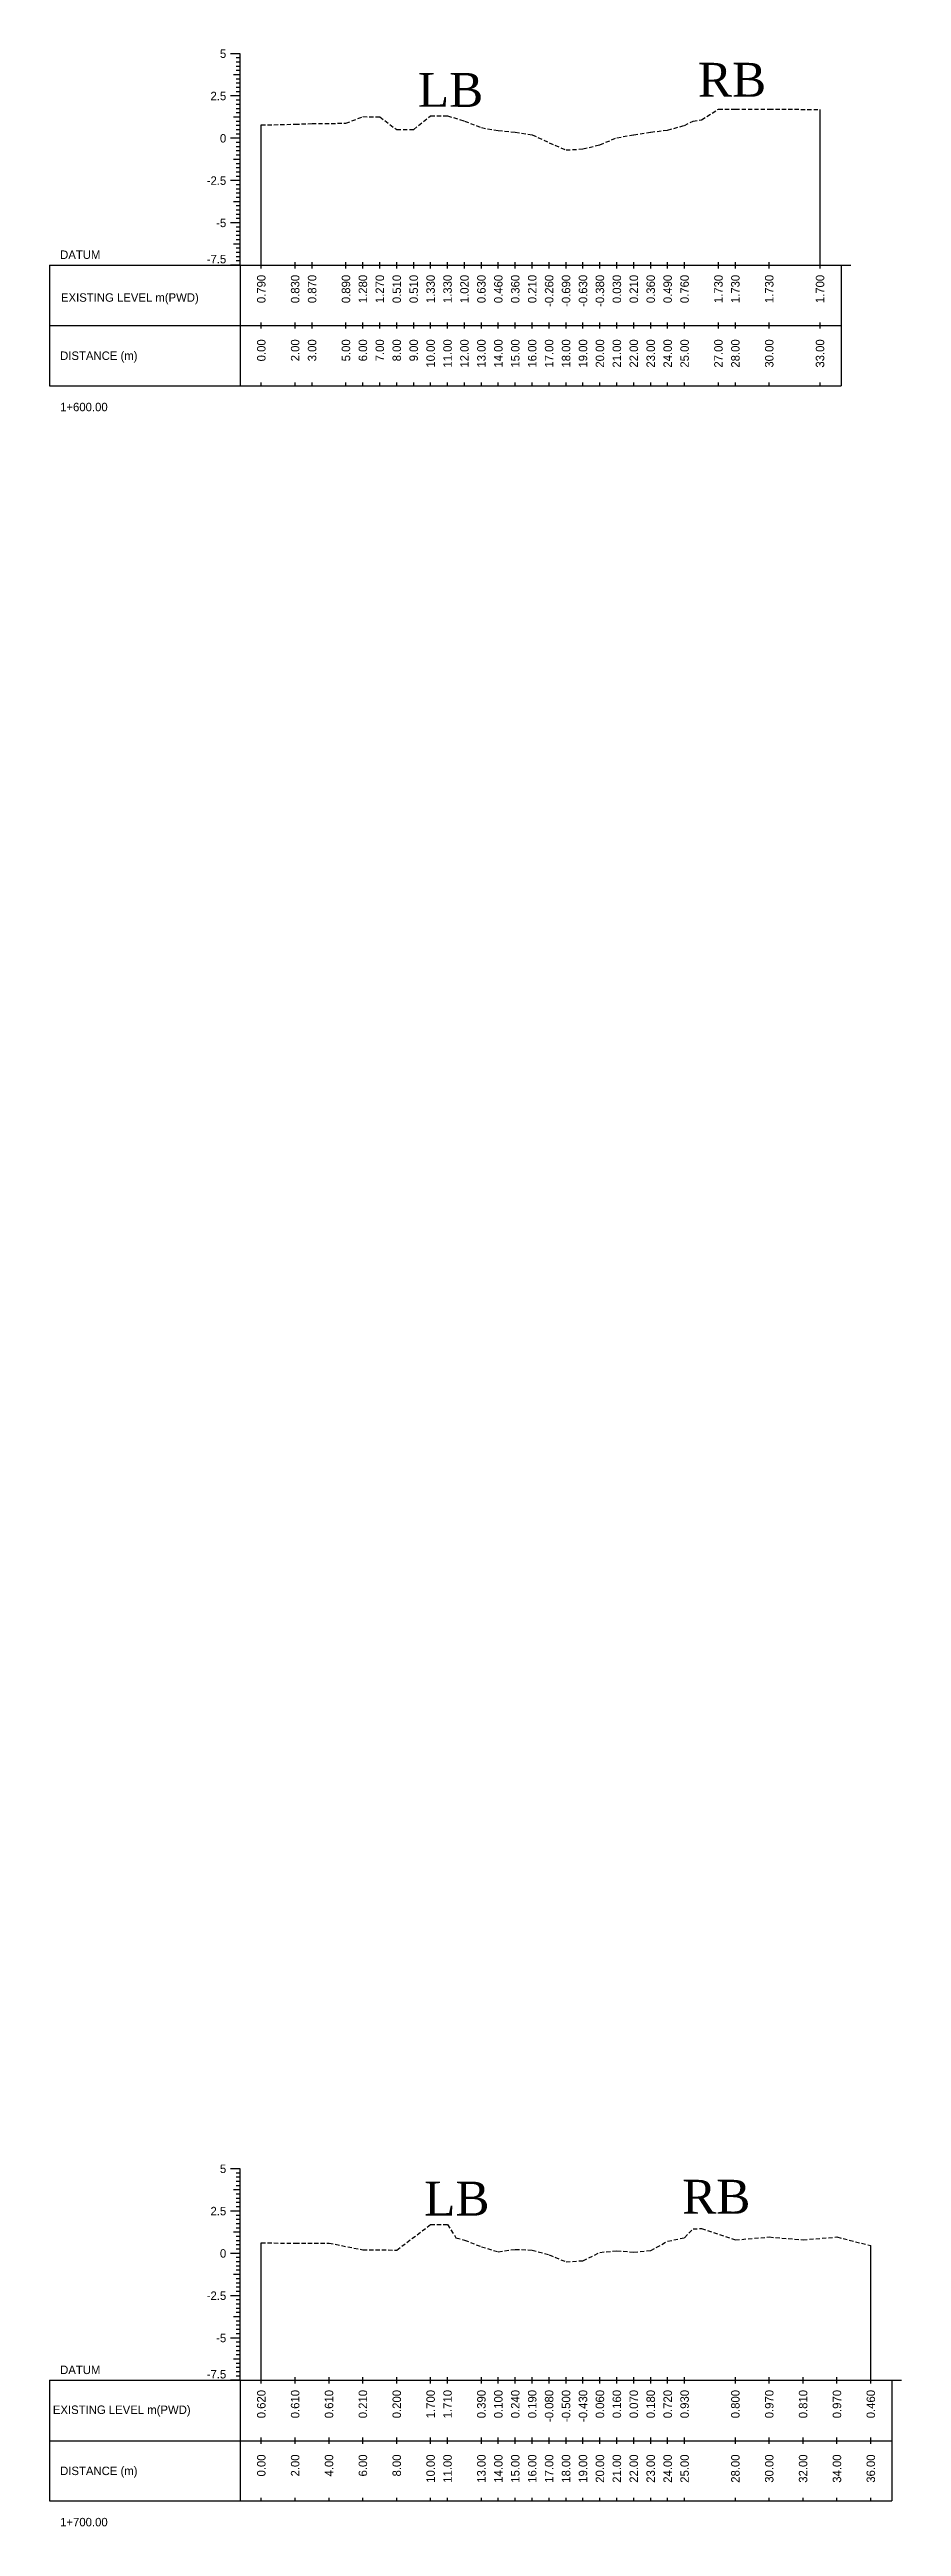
# Model space of a CAD drawing. Header units: inches. Extents: x 2552 to 3818, y -1499 to -1059.
# Drawn here: x 3511.4 to 3561.7, y -1364.3 to -1217.9 of the extents above; entities that cross this region are included whole.
import ezdxf
from ezdxf.enums import TextEntityAlignment as Align

# ---------------------------------------------------------------- set-up
doc = ezdxf.new("R2010")
doc.units = ezdxf.units.IN
doc.header["$MEASUREMENT"] = 0
doc.linetypes.add('HIDDEN', pattern=[0.375, 0.25, -0.125])
doc.layers.add('CS_Drawing', color=7, linetype='Continuous')
doc.layers.add('GL', color=3, linetype='HIDDEN')
doc.styles.add('romans', font='romans.shx')

msp = doc.modelspace()

# ---------------------------------------------------------------- texts
at = {"char_height": 2, "width": 204.3733, "attachment_point": 1, "style": 'romans'}
for s, insert in [('{\\fTimes New Roman|b0|i0|c0|p18;LB}', (3533.13, -1219.31)), ('{\\fTimes New Roman|b0|i0|c0|p18;RB}', (3549.67, -1218.71)), ('{\\fTimes New Roman|b0|i0|c0|p18;LB}', (3533.5, -1343.93)), ('{\\fTimes New Roman|b0|i0|c0|p18;RB}', (3548.74, -1343.82))]:
    msp.add_mtext(s, dxfattribs=dict(at, insert=insert))
at = {"layer": 'CS_Drawing'}
for s, p in [('5', (3521.81, -1218.17)), ('2.5', (3521.81, -1220.67)), ('0', (3521.81, -1223.17)), ('-2.5', (3521.81, -1225.67)), ('-5', (3521.81, -1228.17)), ('5', (3521.81, -1343.17)), ('2.5', (3521.81, -1345.67)), ('0', (3521.81, -1348.17)), ('-2.5', (3521.81, -1350.67)), ('-5', (3521.81, -1353.17))]:
    msp.add_text(s, height=0.5, dxfattribs=at).set_placement(p, align=Align.MIDDLE_RIGHT)
for s, p in [('DATUM', (3512, -1230.05)), ('EXISTING LEVEL m(PWD)', (3512.05, -1232.58)), ('DISTANCE (m)', (3512, -1236.02)), ('1+600.00', (3512, -1239.05)), ('DATUM', (3512, -1355.05)), ('EXISTING LEVEL m(PWD)', (3511.57, -1357.41)), ('DISTANCE (m)', (3512, -1361.02)), ('1+700.00', (3512, -1364.05))]:
    msp.add_text(s, height=0.5, dxfattribs=at).set_placement(p, align=Align.MIDDLE_LEFT)
for p in [(3521.81, -1230.56), (3521.81, -1355.56)]:
    msp.add_text('-7.5', height=0.5, dxfattribs=at).set_placement(p, align=Align.RIGHT)
for s, p in [('0.790', (3523.88, -1231.24)), ('0.830', (3525.88, -1231.24)), ('0.870', (3526.88, -1231.24)), ('0.890', (3528.88, -1231.24)), ('1.280', (3529.88, -1231.24)), ('1.270', (3530.88, -1231.24)), ('0.510', (3531.88, -1231.24)), ('0.510', (3532.88, -1231.24)), ('1.330', (3533.88, -1231.24)), ('1.330', (3534.88, -1231.24)), ('1.020', (3535.88, -1231.24)), ('0.630', (3536.88, -1231.24)), ('0.460', (3537.88, -1231.24)), ('0.360', (3538.88, -1231.24)), ('0.210', (3539.88, -1231.24)), ('-0.260', (3540.88, -1231.24)), ('-0.690', (3541.88, -1231.24)), ('-0.630', (3542.88, -1231.24)), ('-0.380', (3543.88, -1231.24)), ('0.030', (3544.88, -1231.24)), ('0.210', (3545.88, -1231.24)), ('0.360', (3546.88, -1231.24)), ('0.490', (3547.88, -1231.24)), ('0.760', (3548.88, -1231.24)), ('1.730', (3550.88, -1231.24)), ('1.730', (3551.88, -1231.24)), ('1.730', (3553.88, -1231.24)), ('1.700', (3556.88, -1231.24)), ('0.00', (3523.88, -1235.05)), ('2.00', (3525.88, -1235.05)), ('3.00', (3526.88, -1235.05)), ('5.00', (3528.88, -1235.05)), ('6.00', (3529.88, -1235.05)), ('7.00', (3530.88, -1235.05)), ('8.00', (3531.88, -1235.05)), ('9.00', (3532.88, -1235.05)), ('10.00', (3533.88, -1235.05)), ('11.00', (3534.88, -1235.05)), ('12.00', (3535.88, -1235.05)), ('13.00', (3536.88, -1235.05)), ('14.00', (3537.88, -1235.05)), ('15.00', (3538.88, -1235.05)), ('16.00', (3539.88, -1235.05)), ('17.00', (3540.88, -1235.05)), ('18.00', (3541.88, -1235.05)), ('19.00', (3542.88, -1235.05)), ('20.00', (3543.88, -1235.05)), ('21.00', (3544.88, -1235.05)), ('22.00', (3545.88, -1235.05)), ('23.00', (3546.88, -1235.05)), ('24.00', (3547.88, -1235.05)), ('25.00', (3548.88, -1235.05)), ('27.00', (3550.88, -1235.05)), ('28.00', (3551.88, -1235.05)), ('30.00', (3553.88, -1235.05)), ('33.00', (3556.88, -1235.05)), ('0.620', (3523.88, -1356.24)), ('0.610', (3525.88, -1356.24)), ('0.610', (3527.88, -1356.24)), ('0.210', (3529.88, -1356.24)), ('0.200', (3531.88, -1356.24)), ('1.700', (3533.88, -1356.24)), ('1.710', (3534.88, -1356.24)), ('0.390', (3536.88, -1356.24)), ('0.100', (3537.88, -1356.24)), ('0.240', (3538.88, -1356.24)), ('0.190', (3539.88, -1356.24)), ('-0.080', (3540.88, -1356.24)), ('-0.500', (3541.88, -1356.24)), ('-0.430', (3542.88, -1356.24)), ('0.060', (3543.88, -1356.24)), ('0.160', (3544.88, -1356.24)), ('0.070', (3545.88, -1356.24)), ('0.180', (3546.88, -1356.24)), ('0.720', (3547.88, -1356.24)), ('0.930', (3548.88, -1356.24)), ('0.800', (3551.88, -1356.24)), ('0.970', (3553.88, -1356.24)), ('0.810', (3555.88, -1356.24)), ('0.970', (3557.88, -1356.24)), ('0.460', (3559.88, -1356.24)), ('0.00', (3523.88, -1360.05)), ('2.00', (3525.88, -1360.05)), ('4.00', (3527.88, -1360.05)), ('6.00', (3529.88, -1360.05)), ('8.00', (3531.88, -1360.05)), ('10.00', (3533.88, -1360.05)), ('11.00', (3534.88, -1360.05)), ('13.00', (3536.88, -1360.05)), ('14.00', (3537.88, -1360.05)), ('15.00', (3538.88, -1360.05)), ('16.00', (3539.88, -1360.05)), ('17.00', (3540.88, -1360.05)), ('18.00', (3541.88, -1360.05)), ('19.00', (3542.88, -1360.05)), ('20.00', (3543.88, -1360.05)), ('21.00', (3544.88, -1360.05)), ('22.00', (3545.88, -1360.05)), ('23.00', (3546.88, -1360.05)), ('24.00', (3547.88, -1360.05)), ('25.00', (3548.88, -1360.05)), ('28.00', (3551.88, -1360.05)), ('30.00', (3553.88, -1360.05)), ('32.00', (3555.88, -1360.05)), ('34.00', (3557.88, -1360.05)), ('36.00', (3559.88, -1360.05))]:
    msp.add_text(s, height=0.5, rotation=90, dxfattribs=at).set_placement(p, align=Align.MIDDLE_RIGHT)

# ---------------------------------------------------------------- linework, layer by layer
at = {"layer": 'CS_Drawing'}
for p, q in [((3522.63, -1218.17), (3522.06, -1218.17)), ((3522.63, -1218.17), (3522.23, -1218.17)), ((3522.63, -1218.17), (3522.4, -1218.17)), ((3522.63, -1218.42), (3522.4, -1218.42)), ((3522.63, -1218.67), (3522.4, -1218.67)), ((3522.63, -1218.92), (3522.4, -1218.92)), ((3522.63, -1219.17), (3522.4, -1219.17)), ((3522.63, -1230.67), (3522.63, -1218.17)), ((3522.63, -1220.67), (3522.06, -1220.67)), ((3522.63, -1219.42), (3522.23, -1219.42)), ((3522.63, -1220.67), (3522.23, -1220.67)), ((3522.63, -1219.42), (3522.4, -1219.42)), ((3522.63, -1219.67), (3522.4, -1219.67)), ((3522.63, -1219.92), (3522.4, -1219.92)), ((3522.63, -1220.17), (3522.4, -1220.17)), ((3522.63, -1220.42), (3522.4, -1220.42)), ((3522.63, -1220.67), (3522.4, -1220.67)), ((3522.63, -1221.92), (3522.23, -1221.92)), ((3522.63, -1220.92), (3522.4, -1220.92)), ((3522.63, -1221.17), (3522.4, -1221.17)), ((3522.63, -1221.42), (3522.4, -1221.42)), ((3522.63, -1221.67), (3522.4, -1221.67)), ((3522.63, -1221.92), (3522.4, -1221.92)), ((3522.63, -1222.17), (3522.4, -1222.17)), ((3556.88, -1230.67), (3556.88, -1221.47)), ((3522.63, -1223.17), (3522.06, -1223.17)), ((3522.63, -1223.17), (3522.23, -1223.17)), ((3522.63, -1222.42), (3522.4, -1222.42)), ((3522.63, -1222.67), (3522.4, -1222.67)), ((3522.63, -1222.92), (3522.4, -1222.92)), ((3522.63, -1223.17), (3522.4, -1223.17)), ((3522.63, -1223.42), (3522.4, -1223.42)), ((3522.63, -1223.67), (3522.4, -1223.67)), ((3523.88, -1230.67), (3523.88, -1222.38)), ((3522.63, -1224.42), (3522.23, -1224.42)), ((3522.63, -1223.92), (3522.4, -1223.92)), ((3522.63, -1224.17), (3522.4, -1224.17)), ((3522.63, -1224.42), (3522.4, -1224.42)), ((3522.63, -1224.67), (3522.4, -1224.67)), ((3522.63, -1224.92), (3522.4, -1224.92)), ((3522.63, -1225.17), (3522.4, -1225.17)), ((3522.63, -1225.67), (3522.06, -1225.67)), ((3522.63, -1225.67), (3522.23, -1225.67)), ((3522.63, -1225.42), (3522.4, -1225.42)), ((3522.63, -1225.67), (3522.4, -1225.67)), ((3522.63, -1225.92), (3522.4, -1225.92)), ((3522.63, -1226.17), (3522.4, -1226.17)), ((3522.63, -1226.42), (3522.4, -1226.42)), ((3522.63, -1226.67), (3522.4, -1226.67)), ((3522.63, -1226.92), (3522.23, -1226.92)), ((3522.63, -1226.92), (3522.4, -1226.92)), ((3522.63, -1227.17), (3522.4, -1227.17)), ((3522.63, -1227.42), (3522.4, -1227.42)), ((3522.63, -1227.67), (3522.4, -1227.67)), ((3522.63, -1227.92), (3522.4, -1227.92)), ((3522.63, -1228.17), (3522.06, -1228.17)), ((3522.63, -1228.17), (3522.23, -1228.17)), ((3522.63, -1229.42), (3522.23, -1229.42)), ((3522.63, -1228.17), (3522.4, -1228.17)), ((3522.63, -1228.42), (3522.4, -1228.42)), ((3522.63, -1228.67), (3522.4, -1228.67)), ((3522.63, -1228.92), (3522.4, -1228.92)), ((3522.63, -1229.17), (3522.4, -1229.17)), ((3522.63, -1229.42), (3522.4, -1229.42)), ((3511.38, -1230.67), (3522.63, -1230.67)), ((3511.38, -1230.67), (3511.38, -1237.8)), ((3522.63, -1230.67), (3522.06, -1230.67)), ((3522.63, -1230.67), (3522.23, -1230.67)), ((3522.63, -1229.67), (3522.4, -1229.67)), ((3522.63, -1229.92), (3522.4, -1229.92)), ((3522.63, -1230.17), (3522.4, -1230.17)), ((3522.63, -1230.42), (3522.4, -1230.42)), ((3522.63, -1230.67), (3522.4, -1230.67)), ((3522.63, -1230.67), (3558.13, -1230.67)), ((3522.63, -1230.67), (3522.63, -1237.8)), ((3523.88, -1230.86), (3523.88, -1230.49)), ((3525.88, -1230.86), (3525.88, -1230.49)), ((3526.88, -1230.86), (3526.88, -1230.49)), ((3528.88, -1230.86), (3528.88, -1230.49)), ((3529.88, -1230.86), (3529.88, -1230.49)), ((3530.88, -1230.86), (3530.88, -1230.49)), ((3531.88, -1230.86), (3531.88, -1230.49)), ((3532.88, -1230.86), (3532.88, -1230.49)), ((3533.88, -1230.86), (3533.88, -1230.49)), ((3534.88, -1230.86), (3534.88, -1230.49)), ((3535.88, -1230.86), (3535.88, -1230.49)), ((3536.88, -1230.86), (3536.88, -1230.49)), ((3537.88, -1230.86), (3537.88, -1230.49)), ((3538.88, -1230.86), (3538.88, -1230.49)), ((3539.88, -1230.86), (3539.88, -1230.49)), ((3540.88, -1230.86), (3540.88, -1230.49)), ((3541.88, -1230.86), (3541.88, -1230.49)), ((3542.88, -1230.86), (3542.88, -1230.49)), ((3543.88, -1230.86), (3543.88, -1230.49)), ((3544.88, -1230.86), (3544.88, -1230.49)), ((3545.88, -1230.86), (3545.88, -1230.49)), ((3546.88, -1230.86), (3546.88, -1230.49)), ((3547.88, -1230.86), (3547.88, -1230.49)), ((3548.88, -1230.86), (3548.88, -1230.49)), ((3550.88, -1230.86), (3550.88, -1230.49)), ((3551.88, -1230.86), (3551.88, -1230.49)), ((3553.88, -1230.86), (3553.88, -1230.49)), ((3556.88, -1230.86), (3556.88, -1230.49)), ((3558.13, -1230.67), (3558.69, -1230.67)), ((3558.13, -1230.67), (3558.52, -1230.67)), ((3558.13, -1230.67), (3558.35, -1230.67)), ((3558.13, -1230.67), (3558.13, -1237.8)), ((3511.38, -1234.24), (3522.63, -1234.24)), ((3522.63, -1234.24), (3558.13, -1234.24)), ((3522.63, -1234.24), (3558.13, -1234.24)), ((3523.88, -1234.42), (3523.88, -1234.05)), ((3525.88, -1234.42), (3525.88, -1234.05)), ((3526.88, -1234.42), (3526.88, -1234.05)), ((3528.88, -1234.42), (3528.88, -1234.05)), ((3529.88, -1234.42), (3529.88, -1234.05)), ((3530.88, -1234.42), (3530.88, -1234.05)), ((3531.88, -1234.42), (3531.88, -1234.05)), ((3532.88, -1234.42), (3532.88, -1234.05)), ((3533.88, -1234.42), (3533.88, -1234.05)), ((3534.88, -1234.42), (3534.88, -1234.05)), ((3535.88, -1234.42), (3535.88, -1234.05)), ((3536.88, -1234.42), (3536.88, -1234.05)), ((3537.88, -1234.42), (3537.88, -1234.05)), ((3538.88, -1234.42), (3538.88, -1234.05)), ((3539.88, -1234.42), (3539.88, -1234.05)), ((3540.88, -1234.42), (3540.88, -1234.05)), ((3541.88, -1234.42), (3541.88, -1234.05)), ((3542.88, -1234.42), (3542.88, -1234.05)), ((3543.88, -1234.42), (3543.88, -1234.05)), ((3544.88, -1234.42), (3544.88, -1234.05)), ((3545.88, -1234.42), (3545.88, -1234.05)), ((3546.88, -1234.42), (3546.88, -1234.05)), ((3547.88, -1234.42), (3547.88, -1234.05)), ((3548.88, -1234.42), (3548.88, -1234.05)), ((3550.88, -1234.42), (3550.88, -1234.05)), ((3551.88, -1234.42), (3551.88, -1234.05)), ((3553.88, -1234.42), (3553.88, -1234.05)), ((3556.88, -1234.42), (3556.88, -1234.05)), ((3511.38, -1237.8), (3522.63, -1237.8)), ((3522.63, -1237.8), (3558.13, -1237.8)), ((3523.88, -1237.8), (3523.88, -1237.61)), ((3525.88, -1237.8), (3525.88, -1237.61)), ((3526.88, -1237.8), (3526.88, -1237.61)), ((3528.88, -1237.8), (3528.88, -1237.61)), ((3529.88, -1237.8), (3529.88, -1237.61)), ((3530.88, -1237.8), (3530.88, -1237.61)), ((3531.88, -1237.8), (3531.88, -1237.61)), ((3532.88, -1237.8), (3532.88, -1237.61)), ((3533.88, -1237.8), (3533.88, -1237.61)), ((3534.88, -1237.8), (3534.88, -1237.61)), ((3535.88, -1237.8), (3535.88, -1237.61)), ((3536.88, -1237.8), (3536.88, -1237.61)), ((3537.88, -1237.8), (3537.88, -1237.61)), ((3538.88, -1237.8), (3538.88, -1237.61)), ((3539.88, -1237.8), (3539.88, -1237.61)), ((3540.88, -1237.8), (3540.88, -1237.61)), ((3541.88, -1237.8), (3541.88, -1237.61)), ((3542.88, -1237.8), (3542.88, -1237.61)), ((3543.88, -1237.8), (3543.88, -1237.61)), ((3544.88, -1237.8), (3544.88, -1237.61)), ((3545.88, -1237.8), (3545.88, -1237.61)), ((3546.88, -1237.8), (3546.88, -1237.61)), ((3547.88, -1237.8), (3547.88, -1237.61)), ((3548.88, -1237.8), (3548.88, -1237.61)), ((3550.88, -1237.8), (3550.88, -1237.61)), ((3551.88, -1237.8), (3551.88, -1237.61)), ((3553.88, -1237.8), (3553.88, -1237.61)), ((3556.88, -1237.8), (3556.88, -1237.61)), ((3522.63, -1343.17), (3522.06, -1343.17)), ((3522.63, -1343.17), (3522.23, -1343.17)), ((3522.63, -1343.17), (3522.4, -1343.17)), ((3522.63, -1343.42), (3522.4, -1343.42)), ((3522.63, -1343.67), (3522.4, -1343.67)), ((3522.63, -1355.67), (3522.63, -1343.17)), ((3522.63, -1344.42), (3522.23, -1344.42)), ((3522.63, -1343.92), (3522.4, -1343.92)), ((3522.63, -1344.17), (3522.4, -1344.17)), ((3522.63, -1344.42), (3522.4, -1344.42)), ((3522.63, -1344.67), (3522.4, -1344.67)), ((3522.63, -1344.92), (3522.4, -1344.92)), ((3522.63, -1345.17), (3522.4, -1345.17)), ((3522.63, -1345.67), (3522.06, -1345.67)), ((3522.63, -1345.67), (3522.23, -1345.67)), ((3522.63, -1345.42), (3522.4, -1345.42)), ((3522.63, -1345.67), (3522.4, -1345.67)), ((3522.63, -1345.92), (3522.4, -1345.92)), ((3522.63, -1346.17), (3522.4, -1346.17)), ((3522.63, -1346.42), (3522.4, -1346.42)), ((3522.63, -1346.67), (3522.4, -1346.67)), ((3522.63, -1348.17), (3522.06, -1348.17)), ((3522.63, -1346.92), (3522.23, -1346.92)), ((3522.63, -1348.17), (3522.23, -1348.17)), ((3522.63, -1346.92), (3522.4, -1346.92)), ((3522.63, -1347.17), (3522.4, -1347.17)), ((3522.63, -1347.42), (3522.4, -1347.42)), ((3522.63, -1347.67), (3522.4, -1347.67)), ((3522.63, -1347.92), (3522.4, -1347.92)), ((3522.63, -1348.17), (3522.4, -1348.17)), ((3523.88, -1355.67), (3523.88, -1347.55)), ((3559.88, -1355.67), (3559.88, -1347.71)), ((3522.63, -1349.42), (3522.23, -1349.42)), ((3522.63, -1348.42), (3522.4, -1348.42)), ((3522.63, -1348.67), (3522.4, -1348.67)), ((3522.63, -1348.92), (3522.4, -1348.92)), ((3522.63, -1349.17), (3522.4, -1349.17)), ((3522.63, -1349.42), (3522.4, -1349.42)), ((3522.63, -1350.67), (3522.06, -1350.67)), ((3522.63, -1350.67), (3522.23, -1350.67)), ((3522.63, -1349.67), (3522.4, -1349.67)), ((3522.63, -1349.92), (3522.4, -1349.92)), ((3522.63, -1350.17), (3522.4, -1350.17)), ((3522.63, -1350.42), (3522.4, -1350.42)), ((3522.63, -1350.67), (3522.4, -1350.67)), ((3522.63, -1350.92), (3522.4, -1350.92)), ((3522.63, -1351.92), (3522.23, -1351.92)), ((3522.63, -1351.17), (3522.4, -1351.17)), ((3522.63, -1351.42), (3522.4, -1351.42)), ((3522.63, -1351.67), (3522.4, -1351.67)), ((3522.63, -1351.92), (3522.4, -1351.92)), ((3522.63, -1352.17), (3522.4, -1352.17)), ((3522.63, -1352.42), (3522.4, -1352.42)), ((3522.63, -1353.17), (3522.06, -1353.17)), ((3522.63, -1353.17), (3522.23, -1353.17)), ((3522.63, -1352.67), (3522.4, -1352.67)), ((3522.63, -1352.92), (3522.4, -1352.92)), ((3522.63, -1353.17), (3522.4, -1353.17)), ((3522.63, -1353.42), (3522.4, -1353.42)), ((3522.63, -1353.67), (3522.4, -1353.67)), ((3522.63, -1353.92), (3522.4, -1353.92)), ((3522.63, -1354.42), (3522.23, -1354.42)), ((3522.63, -1354.17), (3522.4, -1354.17)), ((3522.63, -1354.42), (3522.4, -1354.42)), ((3522.63, -1354.67), (3522.4, -1354.67)), ((3522.63, -1354.92), (3522.4, -1354.92)), ((3522.63, -1355.17), (3522.4, -1355.17)), ((3522.63, -1355.42), (3522.4, -1355.42)), ((3523.88, -1355.86), (3523.88, -1355.49)), ((3525.88, -1355.86), (3525.88, -1355.49)), ((3527.88, -1355.86), (3527.88, -1355.49)), ((3529.88, -1355.86), (3529.88, -1355.49)), ((3531.88, -1355.86), (3531.88, -1355.49)), ((3533.88, -1355.86), (3533.88, -1355.49)), ((3534.88, -1355.86), (3534.88, -1355.49)), ((3536.88, -1355.86), (3536.88, -1355.49)), ((3537.88, -1355.86), (3537.88, -1355.49)), ((3538.88, -1355.86), (3538.88, -1355.49)), ((3539.88, -1355.86), (3539.88, -1355.49)), ((3540.88, -1355.86), (3540.88, -1355.49)), ((3541.88, -1355.86), (3541.88, -1355.49)), ((3542.88, -1355.86), (3542.88, -1355.49)), ((3543.88, -1355.86), (3543.88, -1355.49)), ((3544.88, -1355.86), (3544.88, -1355.49)), ((3545.88, -1355.86), (3545.88, -1355.49)), ((3546.88, -1355.86), (3546.88, -1355.49)), ((3547.88, -1355.86), (3547.88, -1355.49)), ((3548.88, -1355.86), (3548.88, -1355.49)), ((3551.88, -1355.86), (3551.88, -1355.49)), ((3553.88, -1355.86), (3553.88, -1355.49)), ((3555.88, -1355.86), (3555.88, -1355.49)), ((3557.88, -1355.86), (3557.88, -1355.49)), ((3559.88, -1355.86), (3559.88, -1355.49)), ((3511.38, -1355.67), (3522.63, -1355.67)), ((3511.38, -1355.67), (3511.38, -1362.8)), ((3522.63, -1355.67), (3522.06, -1355.67)), ((3522.63, -1355.67), (3522.23, -1355.67)), ((3522.63, -1355.67), (3522.4, -1355.67)), ((3522.63, -1355.67), (3561.13, -1355.67)), ((3522.63, -1355.67), (3522.63, -1362.8)), ((3561.13, -1355.67), (3561.69, -1355.67)), ((3561.13, -1355.67), (3561.52, -1355.67)), ((3561.13, -1355.67), (3561.35, -1355.67)), ((3561.13, -1355.67), (3561.13, -1362.8)), ((3511.38, -1359.24), (3522.63, -1359.24)), ((3522.63, -1359.24), (3561.13, -1359.24)), ((3522.63, -1359.24), (3561.13, -1359.24)), ((3523.88, -1359.42), (3523.88, -1359.05)), ((3525.88, -1359.42), (3525.88, -1359.05)), ((3527.88, -1359.42), (3527.88, -1359.05)), ((3529.88, -1359.42), (3529.88, -1359.05)), ((3531.88, -1359.42), (3531.88, -1359.05)), ((3533.88, -1359.42), (3533.88, -1359.05)), ((3534.88, -1359.42), (3534.88, -1359.05)), ((3536.88, -1359.42), (3536.88, -1359.05)), ((3537.88, -1359.42), (3537.88, -1359.05)), ((3538.88, -1359.42), (3538.88, -1359.05)), ((3539.88, -1359.42), (3539.88, -1359.05)), ((3540.88, -1359.42), (3540.88, -1359.05)), ((3541.88, -1359.42), (3541.88, -1359.05)), ((3542.88, -1359.42), (3542.88, -1359.05)), ((3543.88, -1359.42), (3543.88, -1359.05)), ((3544.88, -1359.42), (3544.88, -1359.05)), ((3545.88, -1359.42), (3545.88, -1359.05)), ((3546.88, -1359.42), (3546.88, -1359.05)), ((3547.88, -1359.42), (3547.88, -1359.05)), ((3548.88, -1359.42), (3548.88, -1359.05)), ((3551.88, -1359.42), (3551.88, -1359.05)), ((3553.88, -1359.42), (3553.88, -1359.05)), ((3555.88, -1359.42), (3555.88, -1359.05)), ((3557.88, -1359.42), (3557.88, -1359.05)), ((3559.88, -1359.42), (3559.88, -1359.05)), ((3511.38, -1362.8), (3522.63, -1362.8)), ((3522.63, -1362.8), (3561.13, -1362.8)), ((3523.88, -1362.8), (3523.88, -1362.61)), ((3525.88, -1362.8), (3525.88, -1362.61)), ((3527.88, -1362.8), (3527.88, -1362.61)), ((3529.88, -1362.8), (3529.88, -1362.61)), ((3531.88, -1362.8), (3531.88, -1362.61)), ((3533.88, -1362.8), (3533.88, -1362.61)), ((3534.88, -1362.8), (3534.88, -1362.61)), ((3536.88, -1362.8), (3536.88, -1362.61)), ((3537.88, -1362.8), (3537.88, -1362.61)), ((3538.88, -1362.8), (3538.88, -1362.61)), ((3539.88, -1362.8), (3539.88, -1362.61)), ((3540.88, -1362.8), (3540.88, -1362.61)), ((3541.88, -1362.8), (3541.88, -1362.61)), ((3542.88, -1362.8), (3542.88, -1362.61)), ((3543.88, -1362.8), (3543.88, -1362.61)), ((3544.88, -1362.8), (3544.88, -1362.61)), ((3545.88, -1362.8), (3545.88, -1362.61)), ((3546.88, -1362.8), (3546.88, -1362.61)), ((3547.88, -1362.8), (3547.88, -1362.61)), ((3548.88, -1362.8), (3548.88, -1362.61)), ((3551.88, -1362.8), (3551.88, -1362.61)), ((3553.88, -1362.8), (3553.88, -1362.61)), ((3555.88, -1362.8), (3555.88, -1362.61)), ((3557.88, -1362.8), (3557.88, -1362.61)), ((3559.88, -1362.8), (3559.88, -1362.61))]:
    msp.add_line(p, q, dxfattribs=at)
at = {"layer": 'GL'}
for points in [[(3523.88, -1222.38), (3525.88, -1222.34), (3526.88, -1222.3), (3528.88, -1222.28), (3529.88, -1221.89), (3530.88, -1221.9), (3531.88, -1222.66), (3532.88, -1222.66), (3533.88, -1221.84), (3534.88, -1221.84), (3535.88, -1222.15), (3536.88, -1222.54), (3537.88, -1222.71), (3538.88, -1222.81), (3539.88, -1222.96), (3540.88, -1223.43), (3541.88, -1223.86), (3542.88, -1223.8), (3543.88, -1223.55), (3544.88, -1223.14), (3545.88, -1222.96), (3546.88, -1222.81), (3547.88, -1222.68), (3548.88, -1222.41), (3549.38, -1222.15), (3549.88, -1222.08), (3550.88, -1221.44), (3551.88, -1221.44), (3553.88, -1221.44), (3556.88, -1221.47)], [(3523.88, -1347.55), (3525.88, -1347.56), (3527.88, -1347.56), (3529.88, -1347.96), (3531.88, -1347.97), (3533.88, -1346.47), (3534.88, -1346.46), (3535.38, -1347.24), (3535.88, -1347.38), (3536.88, -1347.78), (3537.88, -1348.07), (3538.88, -1347.93), (3539.88, -1347.98), (3540.88, -1348.25), (3541.88, -1348.67), (3542.88, -1348.6), (3543.88, -1348.11), (3544.88, -1348.01), (3545.88, -1348.1), (3546.88, -1347.99), (3547.88, -1347.45), (3548.88, -1347.24), (3549.38, -1346.72), (3549.88, -1346.7), (3551.88, -1347.37), (3553.88, -1347.2), (3555.88, -1347.36), (3557.88, -1347.2), (3559.88, -1347.71)]]:
    msp.add_lwpolyline(points, dxfattribs=at)

msp.set_redraw_order([(e.dxf.handle, doc.entitydb.next_handle()) for e in msp.query("TEXT MTEXT ATTDEF DIMENSION ARC_DIMENSION")])  # texts and dimensions are drawn at this point

doc.saveas('drawing.dxf')
